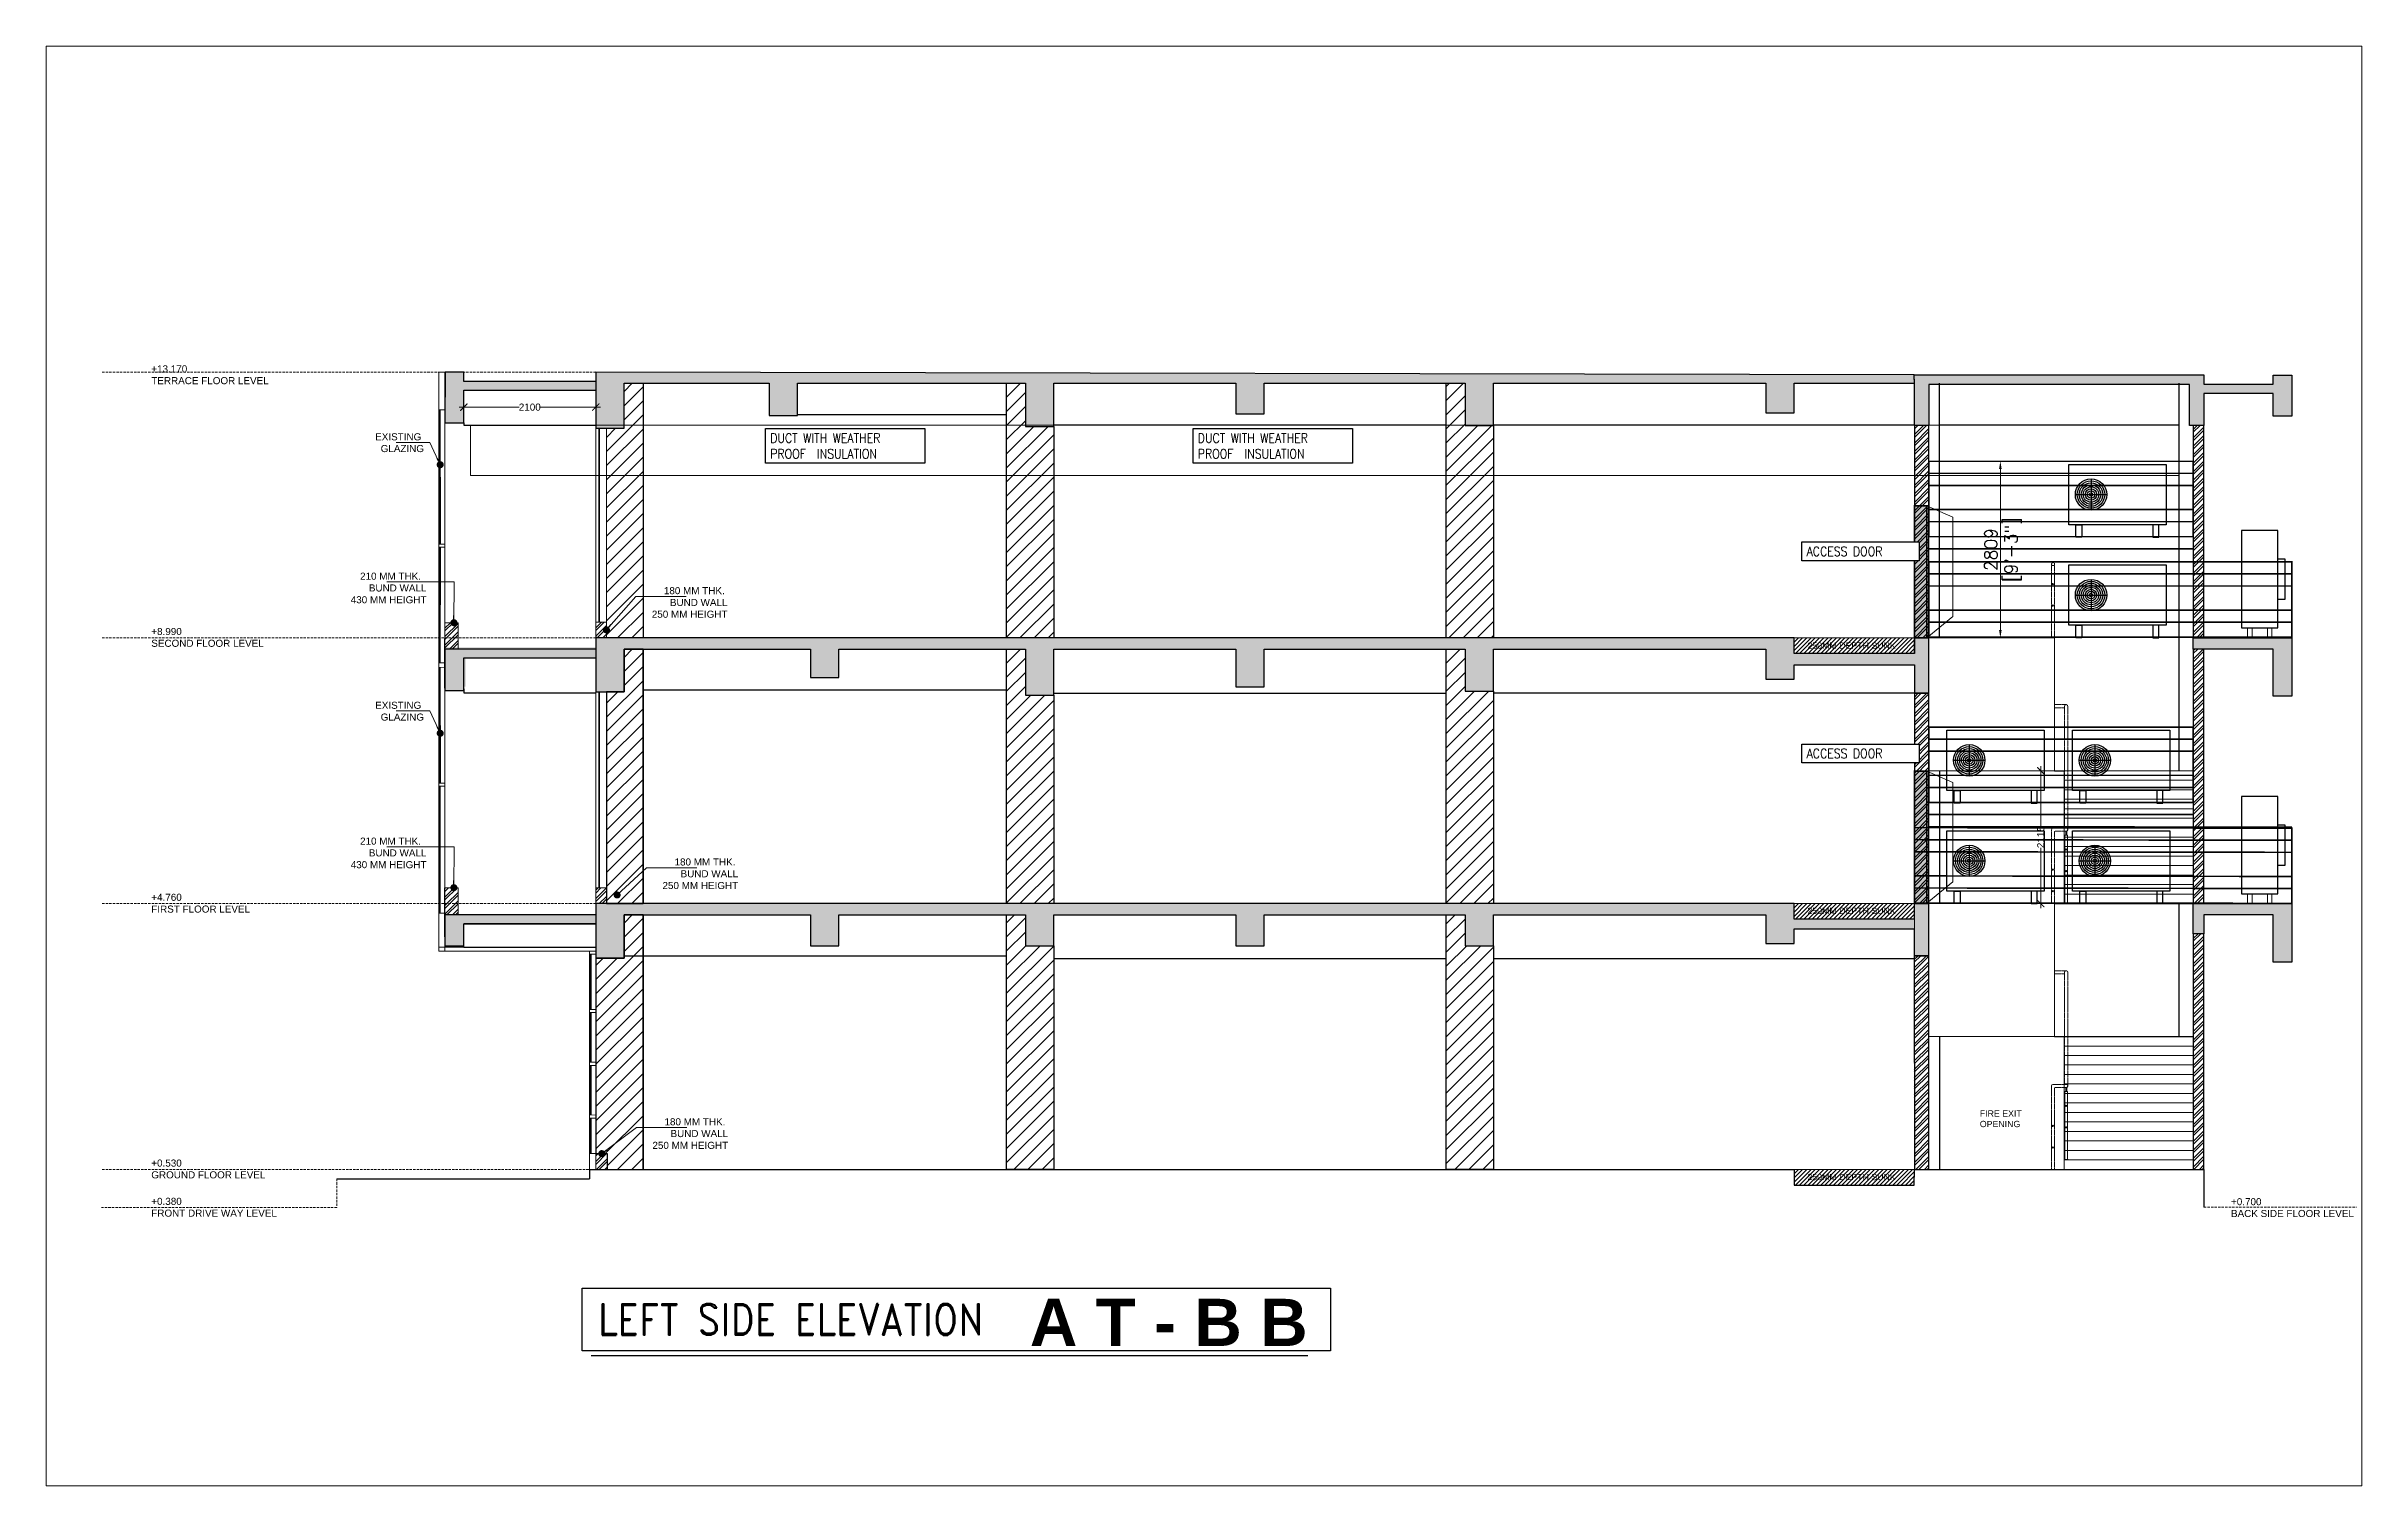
# Model space of a CAD drawing. Header units: millimetres. Extents: x -330573 to 5697, y 22061 to 198972.
# Drawn here: x -235909 to -199051, y 87434 to 110342 of the extents above; entities that cross this region are included whole.
import ezdxf

# ---------------------------------------------------------------- set-up
doc = ezdxf.new("R2010")
doc.units = ezdxf.units.MM
for name, pattern in [('BORDERX2', [3.5, 1, -0.5, 1, -0.5, 0, -0.5]), ('DASHED', [0.75, 0.5, -0.25]), ('HIDDEN', [0.375, 0.25, -0.125])]:
    doc.linetypes.add(name, pattern=pattern)
for name, color, linetype, lineweight in [('BEAM', 54, 'Continuous', 18), ('I-FLOR-TXT', 2, 'Continuous', 5), ('I-RAIL', 69, 'Continuous', 5), ('I-TXT', 2, 'Continuous', 5), ('S-ELEVATION LINE', 253, 'Continuous', 15), ('S-GRID', 8, 'BORDERX2', 0), ('S-Hatch', 8, 'Continuous', 5), ('S-TEXT', 2, 'Continuous', 25), ('VL-AC-EQUIPMENT', 5, 'Continuous', 25), ('VL-AC-RAT', 1, 'Continuous', 5), ('VL-AC-SA', 6, 'Continuous', 5), ('VL-AC-SA_TEXT_50', 7, 'Continuous', 25)]:
    doc.layers.add(name, color=color, linetype=linetype, lineweight=lineweight)
for name, color, linetype in [('DIM', 6, 'Continuous'), ('HAC', 1, 'Continuous'), ('HVAC SAD', 6, 'Continuous')]:
    doc.layers.add(name, color=color, linetype=linetype)
doc.layers.add('S-COL.', color=7, linetype='Continuous', true_color=0x0000fa)
doc.layers.add('S-SLAB', color=7, linetype='Continuous', true_color=0x8b9895)
for name, color, linetype, lineweight, true_color in [('S-EXISTING GLAZING', 7, 'Continuous', 13, 0x0bf4d8), ('S-EXISTING MS STAIRCASE', 7, 'Continuous', 15, 0xec3a09), ('S-Wall', 7, 'Continuous', 25, 0xf0f000)]:
    doc.layers.add(name, color=color, linetype=linetype, lineweight=lineweight, true_color=true_color)
doc.styles.add('50', font='arial.ttf', dxfattribs={"height": 75})
doc.styles.add('75', font='arial.ttf', dxfattribs={"height": 112.5})
doc.styles.add('ROMANS', font='romans.shx', dxfattribs={"height": 200})
doc.styles.get("Standard").update_dxf_attribs({"font": 'arial.ttf'})
doc.styles.add('VOLTAS - ROMAND', font='romand.shx', dxfattribs={"width": 0.85})
doc.dimstyles.new('Dim75', dxfattribs={"dimscale": 0, "dimtxt": 112.5, "dimasz": 112.5, "dimexe": 50, "dimexo": 50, "dimgap": 0.09, "dimtad": 0, "dimdec": 0, "dimrnd": 5, "dimzin": 0, "dimdsep": 46, "dimtxsty": '75', "dimblk": 'ARCHTICK', "dimcen": 0.09, "dimdle": 75, "dimclrd": 8, "dimclre": 8, "dimclrt": 2, "dimadec": 0, "dimazin": 0, "dimtfac": 1, "dimtdec": 0, "dimtofl": 0, "dimtmove": 0, "dimatfit": 3, "dimldrblk": 'DOT', "dimfxl": 1, "dimtolj": 1, "dimtzin": 0, "dimlwd": -1, "dimlwe": -1, "dimarcsym": 0})
doc.dimstyles.new('VL_DIM', dxfattribs={"dimscale": 1.25, "dimtxt": 200, "dimasz": 125, "dimexe": 50, "dimexo": 50, "dimgap": 50, "dimtad": 1, "dimdec": 0, "dimrnd": 1, "dimzin": 9, "dimdsep": 46, "dimtxsty": 'ROMANS', "dimcen": 0.09, "dimdle": 35, "dimclrd": 7, "dimclre": 7, "dimclrt": 7, "dimadec": 0, "dimazin": 0, "dimtfac": 1, "dimtdec": 0, "dimtmove": 2, "dimatfit": 3, "dimfxl": 1, "dimtolj": 1, "dimtzin": 0, "dimlwd": 15, "dimlwe": 15, "dimarcsym": 1})
pattern_1 = [(45, (-95055.41489715269, 264579.9200817631), (-67.35192090801866, 67.35192090801866), []), (45, (-95010.51359715266, 264579.9200817631), (-67.35192090801866, 67.35192090801866), [])]
pattern_2 = [(45, (-35235.41403601906, 348849.9197030347), (-67.35192090801866, 67.35192090801866), []), (45, (-35190.5127360191, 348849.9197030347), (-67.35192090801866, 67.35192090801866), [])]

msp = doc.modelspace()

# ---------------------------------------------------------------- blocks, each defined once
blk = doc.blocks.new('_ArchTick')
at = {"color": 0, "linetype": 'ByBlock', "const_width": 0.15}
blk.add_lwpolyline([(-0.5, -0.5), (0.5, 0.5)], dxfattribs=at)
blk = doc.blocks.new('*D319')
at = {"layer": 'Defpoints', "color": 0, "transparency": 16777216}
for p in [(13889.04058962869, 6343.919548352689), (13514.58596398257, 4229.919548349428), (13889.0405897674, 4229.919548349428)]:
    blk.add_point(p, dxfattribs=at)
at = {"layer": 'I-FLOR-TXT', "color": 8, "transparency": 16777216}
for p, q in [((13614.58596398257, 6343.919548352689), (13464.58596398257, 6343.919548352689)), ((13514.58596398257, 6418.919548352689), (13514.58596398257, 5456.373463767156)), ((13514.58596398257, 4154.919548349428), (13514.58596398257, 5117.465632934959)), ((13614.58596398257, 4229.919548349428), (13464.58596398257, 4229.919548349428))]:
    blk.add_line(p, q, dxfattribs=at)
at = {"layer": 'I-FLOR-TXT', "color": 8, "transparency": 16777216, "xscale": 112.5, "yscale": 112.5, "zscale": 112.5}
for p, rotation in [((13514.58596398257, 6343.919548352689), 90), ((13514.58596398257, 4229.919548349428), 270)]:
    blk.add_blockref('_ArchTick', p, dxfattribs=dict(at, rotation=rotation))
at = {"layer": 'I-FLOR-TXT', "color": 2, "transparency": 16777216, "insert": (13514.58596398257, 5286.919548351053), "char_height": 112.5, "attachment_point": 5, "rotation": 90, "style": '75'}
blk.add_mtext('\\A1;2115', dxfattribs=at)
blk = doc.blocks.new('_Dot')
at = {"color": 0, "linetype": 'ByBlock', "lineweight": -2}
blk.add_line((-0.5, 0), (-1, 0), dxfattribs=at)
at = {"color": 0, "linetype": 'ByBlock', "lineweight": 0, "const_width": 0.5}
blk.add_lwpolyline([(-0.25, 0, 1), (0.25, 0, 1)], format="xyb", close=True, dxfattribs=at)
blk = doc.blocks.new('*D68')
at = {"layer": 'BEAM', "color": 8, "transparency": 16777216}
for p, q in [((-316747.3221619001, 104599.1212203629), (-315791.1630423925, 104599.1212203629)), ((-316672.3221619001, 104599.1212203629), (-316672.3221619001, 104549.1212203629)), ((-314497.3239228849, 104599.1212203629), (-315453.4830423925, 104599.1212203629)), ((-314572.3239228849, 104599.1212203629), (-314572.3239228849, 104549.1212203629))]:
    blk.add_line(p, q, dxfattribs=at)
at = {"layer": 'Defpoints', "color": 0, "transparency": 16777216}
for p in [(-316672.3221619001, 104607.8629022332), (-314572.3239228849, 104607.8629021025), (-314572.3239228849, 104599.1212203629)]:
    blk.add_point(p, dxfattribs=at)
at = {"layer": 'BEAM', "color": 8, "transparency": 16777216, "xscale": 112.5, "yscale": 112.5, "zscale": 112.5, "rotation": 180}
blk.add_blockref('_ArchTick', (-316672.3221619001, 104599.1212203629), dxfattribs=at)
at = {"layer": 'BEAM', "color": 8, "transparency": 16777216, "xscale": 112.5, "yscale": 112.5, "zscale": 112.5}
blk.add_blockref('_ArchTick', (-314572.3239228849, 104599.1212203629), dxfattribs=at)
at = {"layer": 'BEAM', "color": 2, "transparency": 16777216, "insert": (-315622.3230423925, 104599.1212203629), "char_height": 112.5, "attachment_point": 5, "style": '75'}
blk.add_mtext('\\A1;2100', dxfattribs=at)
blk = doc.blocks.new('RGEG')
at = {"layer": 'VL-AC-EQUIPMENT'}
for p, q in [((-1444.944400650507, 479.9999999993306), (-945.3029279439943, 479.9999999993306)), ((-1195.123664297251, 729.8207363525871), (-1195.123664297251, 230.1792636460741))]:
    blk.add_line(p, q, dxfattribs=at)
for points in [[(-1550, 960), (0, 960), (0, 0), (-1550, 0)], [(-1435.340256541967, 0), (-1339.203488599975, 0), (-1339.203488599975, -200), (-1435.340256541967, -200)], [(-114.6597434580326, 0), (-210.7965114000253, 0), (-210.7965114000253, -200), (-114.6597434580326, -200)]]:
    blk.add_lwpolyline(points, close=True, dxfattribs=at)
for radius in [249.8207363532565, 218.1328551920305, 186.4449740308046, 154.7570928695786, 123.0692117083527, 91.38133054712671, 59.69344938590075, 28.00556822467479]:
    blk.add_circle((-1195.123664297251, 479.9999999993306), radius, dxfattribs=at)
blk = doc.blocks.new('A$C31EE6DEE')
at = {"layer": 'VL-AC-EQUIPMENT'}
for points in [[(-575, 0), (-575, 1550), (0, 1550), (0, 0)], [(-575, 1098.596248222864), (-687.1829954220448, 1098.596248222864), (-687.1829954220448, 451.4037517771358), (-575, 451.4037517771358)]]:
    blk.add_lwpolyline(points, close=True, dxfattribs=at)
blk = doc.blocks.new('*D1246')
at = {"layer": 'Defpoints', "color": 0, "transparency": 16777216}
for p in [(-204862.9380791407, 103737.4157195108), (-204862.9380790764, 100928.1509835599), (-204802.7662251389, 100928.1509835599)]:
    blk.add_point(p, dxfattribs=at)
at = {"layer": 'VL-AC-SA', "color": 7, "lineweight": 15, "transparency": 16777216}
for p, q in [((-204812.9380791407, 103737.4157195108), (-204752.7662251389, 103737.4157195108)), ((-204802.7662251389, 103612.4157195108), (-204802.7662251389, 101053.1509835599)), ((-204812.9380790764, 100928.1509835599), (-204752.7662251389, 100928.1509835599))]:
    blk.add_line(p, q, dxfattribs=at)
at = {"layer": 'VL-AC-SA', "color": 7, "transparency": 16777216}
for points in [[(-204823.5995584723, 103612.4157195108), (-204781.9328918056, 103612.4157195108), (-204802.7662251389, 103737.4157195108)], [(-204823.5995584723, 101053.1509835599), (-204781.9328918056, 101053.1509835599), (-204802.7662251389, 100928.1509835599)]]:
    blk.add_solid(points, dxfattribs=at)
at = {"layer": 'VL-AC-SA', "color": 7, "transparency": 16777216, "char_height": 200, "attachment_point": 5, "rotation": 90, "style": 'ROMANS'}
for s, insert in [('\\A1;2809', (-204952.7662251388, 102332.7833515354)), ('\\A1;[9\'-3"]', (-204600.3852727579, 102332.7833515354))]:
    blk.add_mtext(s, dxfattribs=dict(at, insert=insert))
blk = doc.blocks.new('A$C11EF4051')
at = {"layer": 'VL-AC-RAT'}
h = blk.add_hatch(color=256, dxfattribs=at)
h.dxf.hatch_style = 1
h.paths.add_polyline_path([(0, 0), (0, 2100), (200, 2100), (200, 0)])
for p, q in [((200, 2100), (614.2254190851818, 1917.930394845724)), ((614.2254190851818, 1917.930394845724), (614.2254190851818, 336.8901801944594)), ((614.2254190851818, 336.8901801944594), (200, 0))]:
    blk.add_line(p, q, dxfattribs=at)
at = {"layer": 'VL-AC-RAT', "const_width": 25}
blk.add_lwpolyline([(0, 0), (0, 2100), (200, 2100), (200, 0)], close=True, dxfattribs=at)
blk = doc.blocks.new('SECTION')
at = {"layer": 'S-ELEVATION LINE', "ltscale": 90}
h = blk.add_hatch(dxfattribs=at)
h.set_pattern_fill('ANSI31', color=8, scale=50)
h.set_pattern_definition([(45, (-119240.4388690249, 234768.6862844597), (-112.2532015133644, 112.2532015133644), [])])
h.paths.add_polyline_path([(-8735.007779431588, 12509.91999035995), (-9037.624231347814, 12509.9199903557), (-9037.624231347814, 11794.92008171804), (-9317.626076932647, 11794.92008172258), (-9317.626032872184, 8459.919990433875), (-8735.007779432286, 8459.919990437193)])
h = blk.add_hatch(dxfattribs=at)
h.set_pattern_fill('ANSI31', color=8, scale=50)
h.set_pattern_definition([(45, (36560.00494933315, 320179.9197029957), (-112.2532015133644, 112.2532015133644), [])])
h.paths.add_polyline_path([(-2947.626077599707, 12509.91999098685), (-2647.626153352729, 12509.91999092829), (-2647.626153387828, 11824.91999033044), (-2197.626153555932, 11824.91999033044), (-2197.62615352124, 8459.91999103906), (-2947.62607759994, 8459.91999103906)])
h = blk.add_hatch(dxfattribs=at)
h.set_pattern_fill('ANSI31', color=8, scale=50)
h.set_pattern_definition([(45, (-35235.41403601906, 348869.9197030347), (-112.2532015133644, 112.2532015133644), [])])
h.paths.add_polyline_path([(4052.373922415776, 12509.91999095757), (4352.373846413044, 12509.91999095757), (4352.373846413044, 11836.91970303471), (4802.373846587201, 11836.91970303471), (4802.373846124858, 8459.91999103906), (4052.373922415776, 8459.91999103906)])
h = blk.add_hatch(dxfattribs=at)
h.set_pattern_fill('ANSI31', color=8, scale=50)
h.set_pattern_definition([(45, (-119240.4407139613, 230538.6862845047), (-112.2532015133644, 112.2532015133644), [])])
h.paths.add_polyline_path([(-8735.009624367754, 8279.919990405004), (-9037.626076284098, 8279.919990400755), (-9037.626076284098, 7599.920081776596), (-9317.62607611483, 7599.920081765013), (-9317.626032796514, 4229.919990484545), (-8735.009624368511, 4229.919990482245)])
h = blk.add_hatch(dxfattribs=at)
h.set_pattern_fill('ANSI31', color=8, scale=50)
h.set_pattern_definition([(45, (36560.00494933315, 315949.9196989748), (-112.2532015133644, 112.2532015133644), [])])
h.paths.add_polyline_path([(-2947.626077608264, 8279.919990426599), (-2647.62607630837, 8279.919990431663), (-2647.62607630837, 7544.920005455322), (-2197.626076306042, 7544.920158071414), (-2197.62615352124, 4229.919987018307), (-2947.62607759994, 4229.919987018307)])
h = blk.add_hatch(dxfattribs=at)
h.set_pattern_fill('ANSI31', color=8, scale=50)
h.set_pattern_definition([(45, (43560.00494897913, 315949.9196979118), (-112.2532015133644, 112.2532015133644), [])])
h.paths.add_polyline_path([(4052.373922415485, 8279.919990418683), (4352.37392369163, 8279.919990421724), (4352.37392369163, 7609.919988825422), (4542.338497914199, 7609.919988825422), (4802.373923566891, 7609.919988825422), (4802.373846124858, 4229.919985955319), (4052.373922045983, 4229.919985955319)])
h = blk.add_hatch(dxfattribs=at)
h.set_pattern_fill('ANSI31', color=8, scale=50)
h.set_pattern_definition([(45, (-119240.4407139228, 226308.6862808519), (-112.2532015133644, 112.2532015133644), [])])
h.paths.add_polyline_path([(-8735.009624329396, 4049.919986752124), (-9037.626076245855, 4049.919986747875), (-9037.626076322456, 3359.91999097378), (-9487.624617804366, 3359.91999097378), (-9487.62433172221, 250.171435294149), (-9307.624330959166, 250.1714352941781), (-9307.631093381031, 0.04621850850526243), (-8735.009624330094, -0.0800131706346292)])
h = blk.add_hatch(dxfattribs=at)
h.set_pattern_fill('ANSI31', color=8, scale=50)
h.set_pattern_definition([(45, (37390.00510129047, 311749.919698786), (-112.2532015133644, 112.2532015133644), [])])
h.paths.add_polyline_path([(-2947.626076891553, 4049.919987273519), (-2647.62607630837, 4049.919986848574), (-2647.62607630511, 3559.919991101735), (-2197.626077599823, 3559.919991103117), (-2197.626077597612, -0.0800088957475964), (-2947.626077599358, -0.0800088957475964)])
h = blk.add_hatch(dxfattribs=at)
h.set_pattern_fill('ANSI31', color=8, scale=50)
h.set_pattern_definition([(45, (-35235.41403601906, 348849.9197030347), (-112.2532015133644, 112.2532015133644), [])])
h.paths.add_polyline_path([(4052.373920543818, 4049.919991269417), (4352.37392369163, 4049.919991264323), (4352.37392369163, 3559.919989622518), (4802.373920785147, 3559.9199901635), (4802.373922186147, -0.0800131706346292), (4052.373922413099, -0.0800131706346292)])
at = {"layer": 'S-Hatch'}
h = blk.add_hatch(dxfattribs=at)
h.set_pattern_fill('ANSI32', color=8, scale=10)
h.set_pattern_definition(pattern_1)
h.paths.add_polyline_path([(11732.37417330412, 7579.919990400755), (11502.37425627006, 7579.919990400755), (11502.37392231938, 4229.91998322829), (11732.37341914442, 4229.91998322829)])
h.paths.add_polyline_path([(11732.37342344056, 11839.919888554), (11502.37576865399, 11839.91999051979), (11502.37341979705, 8459.919986968598), (11732.37341980025, 8459.919986924011)])
h.paths.add_polyline_path([(11731.26975740975, 3399.919996033277), (11502.18773144239, 3399.920046168205), (11502.37342152366, -0.08000862019252963), (11732.37342206197, -0.08000862019252963)])
h = blk.add_hatch(dxfattribs=at)
h.set_pattern_fill('ANSI32', color=8, scale=10)
h.set_pattern_definition([(45, (-35235.41403601906, 348869.9197030347), (-67.35192090801866, 67.35192090801866), []), (45, (-35190.5127360191, 348869.9197030347), (-67.35192090801866, 67.35192090801866), [])])
h.paths.add_polyline_path([(16112.37576871034, 11839.91999051985), (15942.38688664412, 11839.91999051909), (15942.37392368936, 8459.91998790155), (16112.37392369256, 8459.91998790155)])
h = blk.add_hatch(dxfattribs=at)
h.set_pattern_fill('ANSI32', color=8, scale=10)
h.set_pattern_definition(pattern_1)
h.paths.add_polyline_path([(-9317.624242723978, 4479.919987392117), (-9487.624243486964, 4479.919987392117), (-9487.624243486964, 4229.919990961178), (-9317.624242723978, 4229.919987415051)])
h.paths.add_polyline_path([(-11677.90317774616, 4229.919990961178), (-11887.62556501816, 4229.919990961178), (-11887.62556501816, 4049.640445397206), (-11677.90317774616, 4049.664873319998)])
h.paths.add_polyline_path([(-9487.624330085178, 8459.919991002622), (-9317.624329322192, 8459.919991002622), (-9317.624329322192, 8709.919990983195), (-9487.624330085178, 8709.919990983195)])
h = blk.add_hatch(dxfattribs=at)
h.set_pattern_fill('ANSI32', color=8, scale=10)
h.set_pattern_definition([(45, (-95055.41489715269, 264549.9200817631), (-67.35192090801866, 67.35192090801866), []), (45, (-95010.51359715266, 264549.9200817631), (-67.35192090801866, 67.35192090801866), [])])
h.paths.add_polyline_path([(-11677.90420135699, 8699.664744864072), (-11887.62556501816, 8699.664744864072), (-11887.62556501816, 8279.64098256579), (-11677.90420135699, 8279.64098256579)])
h = blk.add_hatch(dxfattribs=at)
h.set_pattern_fill('ANSI31', color=8, scale=15)
h.set_pattern_definition([(45, (-476099.3156049711, 117745.4147038337), (-33.67596045400932, 33.67596045400933), [])])
h.paths.add_polyline_path([(9587.374256270123, 8459.920036943673), (11502.18773144553, 8459.920036943673), (11502.18773144553, 8209.919766255218), (9587.374256270123, 8209.919766255218)])
h = blk.add_hatch(dxfattribs=at)
h.set_pattern_fill('ANSI32', color=8, scale=10)
h.set_pattern_definition(pattern_2)
h.paths.add_polyline_path([(16112.3739230365, 8279.919983364613), (15942.3739230333, 8279.919983364613), (15942.3739230333, 4229.919987865345), (16112.3739230365, 4229.919987865345)])
h = blk.add_hatch(dxfattribs=at)
h.set_pattern_fill('ANSI32', color=8, scale=10)
h.set_pattern_definition(pattern_1)
h.paths.add_polyline_path([(-11677.90317774616, 4479.664873195667), (-11887.62556501816, 4479.664873195667), (-11887.62556501816, 4229.919990961178), (-11677.90317774616, 4229.919990961178)])
h = blk.add_hatch(dxfattribs=at)
h.set_pattern_fill('ANSI31', color=8, scale=15)
h.set_pattern_definition([(45, (-476099.3156049711, 113515.4142745831), (-33.67596045400932, 33.67596045400933), [])])
h.paths.add_polyline_path([(9587.374256270123, 4229.919607693155), (11502.18773144553, 4229.919607693155), (11502.18773144553, 3979.919769643835), (9587.374256270123, 3979.919769643835)])
h = blk.add_hatch(dxfattribs=at)
h.set_pattern_fill('ANSI32', color=8, scale=10)
h.set_pattern_definition(pattern_2)
h.paths.add_polyline_path([(16112.37392239436, 3749.919991264323), (15942.37392239086, 3749.919995799166), (15942.37392239086, -0.08000853101839311), (16112.37392239436, -0.08000853101839311)])
h = blk.add_hatch(dxfattribs=at)
h.set_pattern_fill('ANSI32', color=8, scale=10)
h.set_pattern_definition([(45, (-117917.7638122641, 255448.6862851007), (-67.35192090801866, 67.35192090801866), []), (45, (-117872.8625122642, 255448.6862851007), (-67.35192090801866, 67.35192090801866), [])])
h.paths.add_polyline_path([(-9307.624330959166, 250.1714352941781), (-9487.62433172221, 250.1714352941781), (-9487.624331721978, -0.08000902837375179), (-9307.624330958817, -0.0800090252305381)])
h = blk.add_hatch(dxfattribs=at)
h.set_pattern_fill('ANSI31', color=8, scale=15)
h.set_pattern_definition([(45, (-476099.3149818116, 109285.4470592696), (-33.67596045400932, 33.67596045400933), [])])
h.paths.add_polyline_path([(9587.374879429815, -0.04760762033401988), (11502.18835460505, -0.04760762033401988), (11502.18835460505, -250.0476575522916), (9587.374879429815, -250.0476575522916)])
at = {"layer": 'S-SLAB', "ltscale": 90}
h = blk.add_hatch(color=8, dxfattribs=at)
h.dxf.hatch_style = 1
h.paths.add_polyline_path([(-11887.24167372327, 12689.66311841938), (-11887.87846717174, 11879.41445757114), (-11587.62606426334, 11879.58492118053), (-11587.62606426334, 12399.67888273703), (-9487.62782522227, 12399.91999073609), (-9487.627825214004, 12539.9199907539), (-11587.62606426334, 12539.78021808167), (-11587.62606426334, 12689.91998641368)])
h = blk.add_hatch(color=8, dxfattribs=at)
h.dxf.hatch_style = 1
h.paths.add_polyline_path([(-9487.627825214004, 12689.91999099401), (-9487.627825269708, 11794.92008172531), (-9037.624231347814, 11794.92008171804), (-9037.624231347814, 12509.9199903557), (-6727.141542235797, 12509.91999051897), (-6727.141542235797, 11999.91998857245), (-6277.141542228987, 11999.91998857245), (-6277.141542240803, 12509.91999041909), (-2647.626153357211, 12509.9199903862), (-2647.622483628686, 11824.92008169284), (-2197.620561641234, 11824.92008169243), (-2197.624231369758, 12509.91999034243), (702.3757694644737, 12509.91999036344), (702.3757694674423, 12024.91999053603), (1152.375769474194, 12024.91999051863), (1152.375769459759, 12509.9199903454), (4352.375768627273, 12509.91999037664), (4352.375768627273, 11839.91998878031), (4802.373846369213, 11839.91998878031), (4802.373846369213, 12509.91999035518), (9136.875769001897, 12509.91999035529), (9136.875769001897, 12039.91999052008), (9587.875769001723, 12039.91999051979), (9587.875769001723, 12509.91999035529), (11502.33141690103, 12509.91999027476), (11502.28706514812, 12644.50378594021)])
h = blk.add_hatch(color=8, dxfattribs=at)
h.dxf.hatch_style = 1
h.paths.add_polyline_path([(16112.28706520743, 12644.34044652132), (11502.28706514812, 12644.50378594021), (11502.37576865399, 12490.12444991429), (11502.37576865399, 11839.91999051979), (11732.37342344085, 11839.91999051979), (11732.37576865306, 12489.91999051793), (15882.37576871127, 12489.76779154115), (15882.37576871034, 11839.91999051979), (16112.37576871034, 11839.91999051985), (16112.37576870981, 12349.91999051979), (17212.70785946422, 12349.91999051979), (17212.54134918156, 11989.92008345746), (17512.62683033053, 11989.91999051979), (17512.62237825477, 12639.91999051979), (17212.62460432283, 12639.91999051979), (17212.62460432283, 12494.91999051979), (16112.37576870981, 12494.91999051979)])
at = {"layer": 'S-SLAB'}
h = blk.add_hatch(color=8, dxfattribs=at)
h.dxf.hatch_style = 1
h.paths.add_polyline_path([(-9487.626077443769, 3909.919991131028), (-9487.626077443769, 4049.919991148839), (-11677.90317774616, 4049.664873319998), (-11677.90317774616, 4049.640445397206), (-11887.62556501816, 4049.640445397206), (-11887.8791330817, 3558.741784816142), (-11587.62673038058, 3558.912248425535), (-11587.62606426334, 3909.678882928434)])
edge = h.paths.add_edge_path()
edge.add_line((-9487.626077130786, 8309.920528317423), (-11887.62556501816, 8309.64098256579))
edge.add_line((-11887.62556501816, 8309.64098256579), (-11887.87846696452, 7679.414994931169))
edge.add_line((-11887.87846696452, 7679.414994931169), (-11557.62556501816, 7679.585458540445))
edge.add_line((-11557.62556501816, 7679.585458540445), (-11557.62556501816, 8169.679420097003))
edge.add_line((-11557.62556501816, 8169.679420097003), (-9487.626077130786, 8169.920528299641))
at = {"layer": 'S-SLAB', "ltscale": 90}
h = blk.add_hatch(color=8, dxfattribs=at)
h.dxf.hatch_style = 1
h.paths.add_polyline_path([(-9487.626077452034, 8279.920528317423), (-11887.62556501816, 8279.64098256579), (-11887.66161986016, 8189.793123602722), (-11887.57498741971, 8189.792901919776), (-11887.57498741971, 8119.792901919776), (-11887.87846696452, 7619.414994931169), (-11587.62606426334, 7619.585458540445), (-11587.62606426334, 8139.679420097003), (-9487.6260774603, 8139.920528299626)])
h = blk.add_hatch(color=8, dxfattribs=at)
h.dxf.hatch_style = 1
h.paths.add_polyline_path([(-5617.626075461041, 8279.919990368508), (-2647.62607630837, 8279.919990431255), (-2647.62607630837, 7544.92008176315), (-2197.626153533987, 7544.920081763586), (-2197.626153533987, 8279.919990388385), (702.3739245280158, 8279.919990408554), (702.3739245380275, 7679.920081780612), (1152.37392454478, 7679.92008176315), (1152.373924523359, 8279.919990390394), (4352.37392369163, 8279.919990421724), (4352.37392369163, 7609.919988825422), (4802.373914802272, 7609.919984018285), (4802.373914802272, 8279.919985593151), (9136.873924065556, 8279.919990400289), (9136.873924065556, 7799.923486378131), (9587.873924065556, 7799.923486377898), (9587.873924065556, 8029.919769643719), (11502.37350461091, 8029.919769643835), (11502.37400594651, 7579.919990400755), (11732.37442362763, 7579.919990400755), (11732.37392298057, 8459.919986924011), (11502.37341979705, 8459.919548362595), (11502.03090946446, 8209.919766255218), (9587.531078251253, 8209.919766255218), (9587.873924065556, 8459.919988981535), (-9487.626077649475, 8459.91999103906), (-9487.626077702735, 7599.920081770368), (-9037.62607628305, 7599.92008176315), (-9037.626076284098, 8279.919990400755), (-6067.626075456268, 8279.919990468392), (-6067.626075456268, 7829.92008176315), (-5617.626075449458, 7829.92008176315)])
h = blk.add_hatch(color=8, dxfattribs=at)
h.dxf.hatch_style = 1
h.paths.add_polyline_path([(17512.62460522103, 8459.704199403), (17442.37123579648, 8459.713822865597), (15942.37392442883, 8459.919987901434), (15942.37392442848, 8280.040541095048), (17212.70620368083, 8279.752136104245), (17212.54300496483, 7529.920083338482), (17512.71430845145, 7529.910366938173)])
h = blk.add_hatch(color=8, dxfattribs=at)
h.dxf.hatch_style = 1
h.paths.add_polyline_path([(-9487.626077443536, 4229.919990961178), (-9487.626077445108, 3359.91999097378), (-9037.626076322456, 3359.91999097378), (-9037.626076245855, 4049.919986747875), (-6067.626075455919, 4049.919986796536), (-6067.626075458422, 3559.919988913171), (-5617.626075457607, 3559.919993165124), (-5617.626075455104, 4049.919991055591), (-2647.626076318847, 4049.919986848574), (-2647.626076805638, 3559.919991102011), (-2197.626077099354, 3559.919991102826), (-2197.626076274842, 4049.919986908062), (702.3739245333709, 4049.919986936235), (702.3739245307515, 3559.919991164439), (1152.373924531974, 3559.919991164439), (1152.373924534128, 4049.919991203089), (4352.373923694075, 4049.919991264323), (4352.37392368936, 3559.919989622518), (4802.373923564504, 3559.91999283593), (4802.373923569161, 4049.919991269096), (9136.873924066487, 4049.919991342089), (9136.873924064683, 3594.919991299335), (9587.873924064683, 3594.919991299335), (9587.873924066545, 3829.919769611239), (11502.18773144553, 3829.919769676431), (11502.18773212848, 3399.90748478059), (11731.26975740975, 3399.919996033277), (11732.37341914442, 3949.920198630483), (11732.37341914442, 4229.919548326492), (11502.18773144553, 4229.919548326492), (11502.18773144553, 3979.919769643835), (9587.374256270123, 3979.919769643835), (9587.374256270123, 4229.919769643835)])
h = blk.add_hatch(color=8, dxfattribs=at)
h.dxf.hatch_style = 1
h.paths.add_polyline_path([(17512.62460382545, 4229.704199366941), (17442.37123440101, 4229.713822829523), (15942.37392229377, 4229.919987865433), (15942.37392239086, 3749.919995799166), (16112.37392239436, 3749.919995799166), (16112.37392239436, 4049.919986968249), (17212.70620368095, 4049.752136068157), (17212.54300496483, 3299.96977736961), (17512.71430705552, 3299.910367801756)])
at = {"layer": 'BEAM', "color": 8}
blk.add_line((-11587.62673038058, 3558.904505884362), (-11587.62677051587, 3534.817946232244), dxfattribs=at)
at = {"layer": 'DIM', "color": 8, "linetype": 'ByBlock', "ltscale": 2}
for p, q in [((-11887.87949070218, 7659.413295661187), (-11887.87795052375, 8449.413295743492)), ((-11887.87949070218, 7659.413295661187), (-11887.87795052375, 8449.413295743492)), ((-11887.87850497116, 3699.664873247355), (-11887.87696479686, 4479.664873249916))]:
    blk.add_line(p, q, dxfattribs=at)
at = {"layer": 'HAC', "color": 8}
for p, q in [((-9487.626077130786, 4049.919991148839), (-11677.90246678988, 4049.664873402886, 2.576136e-09)), ((-9487.626077130786, 3909.919991131028), (-11587.62606426334, 3909.663397846074, 2.43467e-09)), ((-11587.62668886728, 3534.817946232099), (-9487.626077781024, 3534.81444700688))]:
    blk.add_line(p, q, dxfattribs=at)
for points in [[(11502.28706514812, 12644.50378594021), (16112.28706520743, 12644.34044652132), (16112.37576870981, 12494.91999051979), (17212.62460432283, 12494.91999051979), (17212.62460432283, 12639.91999051979), (17512.62460429262, 12639.91999051979), (17512.62905636843, 11989.91999051979), (17212.45809404028, 11989.92008345746), (17212.62460432283, 12349.91999051979), (16112.37576870981, 12349.91999051979), (16112.37576871034, 11839.91999051985), (15882.37576871034, 11839.91999051979), (15882.37576871127, 12489.76779154115), (11732.37576865306, 12489.91999051793), (11732.37342344085, 11839.91999051979), (11502.37576865399, 11839.91999051979), (11502.37576865399, 12490.12444991429)], [(15942.37392442883, 8459.919987901434), (17512.62460429262, 8459.713822865597), (17512.7143075231, 7529.919990400755), (17212.54300496483, 7529.920083338482), (17212.70620368083, 8279.752136104245), (15942.37392442848, 8280.040541095048)], [(15942.3739230333, 4229.919987865345), (17512.62460289703, 4229.713822829523), (17512.71430612728, 3299.919991264323), (17212.54300496483, 3299.96977736961), (17212.70620368095, 4049.752136068157), (16112.37392239436, 4049.919986968249), (16112.37392239436, 3749.919995799166), (15942.37392239086, 3749.919995799166), (15942.3739230333, 4050.040541058959)]]:
    blk.add_lwpolyline(points, close=True, dxfattribs=at)
at = {"layer": 'HAC', "color": 8, "elevation": 2.6645176e-09}
blk.add_lwpolyline([(-9487.626077130786, 8279.920528317423), (-11887.62556501816, 8279.64098256579), (-11887.87846696452, 7619.414994931169), (-11587.62606426334, 7619.585458540445), (-11587.62606426334, 8139.679420097003), (-9487.626077130786, 8139.920528299626)], dxfattribs=at)
at = {"layer": 'HAC', "color": 8}
blk.add_lwpolyline([(-9487.626077130786, 4049.919991148839), (-11887.62556501816, 4049.640445397206), (-11887.8791330817, 3558.749527357315), (-11587.62673038058, 3558.904505884362), (-11587.62606426334, 3909.663397846074), (-9487.626077130786, 3909.919991131028)], dxfattribs=at)
at = {"layer": 'I-FLOR-TXT', "color": 8}
for points, elevation in [([(-11677.90420135699, 8699.664744864072), (-11887.62556501816, 8699.664744864072), (-11887.62556501816, 8279.64098256579), (-11677.90420135699, 8279.64098256579)], 2.6645176e-09), ([(-11677.90317774616, 4479.664873195667), (-11887.62556501816, 4479.664873195667), (-11887.62556501816, 4049.640445397206), (-11677.90317774616, 4049.640445397206)], 2.576136e-09)]:
    blk.add_lwpolyline(points, close=True, dxfattribs=dict(at, elevation=elevation))
for points in [[(-9317.624329322192, 8709.919990983195), (-9487.624330085178, 8709.919990983195), (-9487.624330085178, 8459.919991002622), (-9317.624329322192, 8459.919991002622)], [(-9317.624242723978, 4479.919987392117), (-9487.624243486964, 4479.919987392117), (-9487.624243486964, 4229.919987411558), (-9317.624242723978, 4229.919987411558)], [(-9307.624330959166, 250.1714352941781), (-9487.62433172221, 250.1714352941781), (-9487.624331721978, -0.08000905546941794), (-9307.624330958817, -0.08000905546941794)]]:
    blk.add_lwpolyline(points, close=True, dxfattribs=at)
at = {"layer": 'I-RAIL', "color": 8, "linetype": 'HIDDEN', "ltscale": 0.1}
for p, q in [((13685.70746809267, 8459.919983305357), (13685.70746810478, 9633.115121648734)), ((13735.70725222625, 8459.919983306521), (13735.70746810478, 9633.115121648734)), ((13919.04058976739, 7396.11458823827, -5.7612226e-09), (13735.70725508098, 7396.114588238153)), ((13894.04058976757, 7346.11458823827, -4.9756014e-09), (13735.70725508098, 7346.114588238153)), ((13894.04058976757, 5429.919548390288), (13894.04058976757, 7371.11458823827)), ((13944.04037390155, 5404.919548390288), (13944.04058976739, 7371.11458823827)), ((13685.70747094369, 4229.919548348276), (13685.70747096115, 5404.919548390521)), ((13919.04058976739, 5429.919548390288), (13710.70747096103, 5429.919548390288)), ((13735.70725507772, 4229.919548349426), (13735.70746681624, 5356.07106859723)), ((13919.04037390155, 5379.919548390288), (13737.16951710935, 5381.071068354853, -24.95721156269656)), ((13919.04058976739, 3162.115031274705, -5.7612226e-09), (13735.70725508098, 3162.115031274589)), ((13894.04058976757, 3112.115031274705, -4.9756014e-09), (13735.70725508098, 3112.115031274589)), ((13894.04058976757, 1350.919991426723), (13894.04058976757, 3137.115031274705)), ((13944.04037390155, 1325.919991426723), (13944.04058976739, 3137.115031274705)), ((13685.70747094718, -0.08000857653678395), (13685.70747096115, 1325.919991426956)), ((13919.04058976739, 1350.919991426723), (13710.70747096103, 1350.919991426723)), ((13735.70725508116, -0.08000857653678395), (13735.70746681624, 1277.071511633665)), ((13919.04037390155, 1300.919991426723), (13737.16951710935, 1302.071511391288, -24.95721156269656))]:
    blk.add_line(p, q, dxfattribs=at)
at = {"layer": 'I-RAIL', "color": 8, "ltscale": 0.1}
for points in [[(13899.04058976739, 4234.919548390288), (13939.04058976739, 4234.919548390288), (13939.04058976739, 5318.80763851243), (13899.04058976739, 5318.80763851243)], [(13899.04058976739, 155.9199914267228), (13939.04058976739, 155.9199914267228), (13939.04058976739, 1239.808081548865), (13899.04058976739, 1239.808081548865)]]:
    blk.add_lwpolyline(points, close=True, dxfattribs=at)
at = {"layer": 'I-RAIL', "color": 8, "ltscale": 0.1, "elevation": -3001.038296363689}
for points in [[(13911.54058976739, 5381.071068354853), (13911.54058976739, 5318.80763851243), (13931.54058976739, 5318.80763851243), (13931.54058976739, 5379.919548390288)], [(13911.54058976739, 1302.071511391288), (13911.54058976739, 1239.808081548865), (13931.54058976739, 1239.808081548865), (13931.54058976739, 1300.919991426723)]]:
    blk.add_lwpolyline(points, dxfattribs=at)
at = {"layer": 'I-RAIL', "color": 8}
for points in [[(13949.04058976739, 4229.919548390288), (13889.04058976739, 4229.919548390288), (13889.04058976739, 4234.919548390288), (13949.04058976739, 4234.919548390288)], [(13949.04058976739, 150.9199914267228), (13889.04058976739, 150.9199914267228), (13889.04058976739, 155.9199914267228), (13949.04058976739, 155.9199914267228)]]:
    blk.add_lwpolyline(points, close=True, dxfattribs=at)
at = {"layer": 'I-RAIL', "color": 8, "linetype": 'HIDDEN'}
for centre, start, end in [((13710.70746810478, 9633.115121648734, -5.7612226e-09), 0, 180), ((13710.70746810478, 9633.115121648734, -5.7612226e-09), 0, 180), ((13710.70746810478, 9633.115121648734, -5.7612226e-09), 180, 0), ((13919.04058976739, 7371.11458823827, -5.7612226e-09), 0, 180), ((13919.04058976739, 3137.115031274705, -5.7612226e-09), 0, 180)]:
    blk.add_arc(centre, 25, start, end, dxfattribs=at)
at = {"layer": 'I-RAIL', "color": 8}
for centre, radius, start, end in [((13706.18277597061, 9314.919983306521), 10.01129962640744, 92.72248376760652, 267.2775162323935), ((13705.2317339963, 9314.919983306521), 10.01129962640744, 272.7224837676065, 87.27751623239348), ((13706.18277597061, 8972.517455299938), 10.01129962640744, 92.72248376760652, 267.2775162323935), ((13705.2317339963, 8972.517455299938), 10.01129962640744, 272.7224837676065, 87.27751623239348), ((13919.04037390155, 5404.919548390288), 25, 270, 90), ((13919.5161107551, 5089.919548390288), 10.01129962640744, 92.72248376760652, 267.2775162323935), ((13918.56506878044, 5089.919548390288), 10.01129962640744, 272.7224837676065, 87.27751623239348), ((13706.18280110229, 4769.919583758194), 10.01129962640744, 92.72248376760652, 267.2775162323935), ((13706.18280110229, 4427.517055751494), 10.01129962640744, 92.72248376760652, 267.2775162323935), ((13705.23175912781, 4769.919583758194), 10.01129962640744, 272.7224837676065, 87.27751623239348), ((13705.23175912781, 4427.517055751494), 10.01129962640744, 272.7224837676065, 87.27751623239348), ((13919.5161107551, 4747.517020383588), 10.01129962640744, 92.72248376760652, 267.2775162323935), ((13918.56506878044, 4747.517020383588), 10.01129962640744, 272.7224837676065, 87.27751623239348), ((13919.04037390155, 1325.919991426723), 25, 270, 90), ((13919.5161107551, 1010.919991426723), 10.01129962640744, 92.72248376760652, 267.2775162323935), ((13918.56506878044, 1010.919991426723), 10.01129962640744, 272.7224837676065, 87.27751623239348), ((13706.18280110229, 690.9200267946289), 10.01129962640744, 92.72248376760652, 267.2775162323935), ((13705.23175912781, 690.9200267946289), 10.01129962640744, 272.7224837676065, 87.27751623239348), ((13919.5161107551, 668.517463420023), 10.01129962640744, 92.72248376760652, 267.2775162323935), ((13918.56506878044, 668.517463420023), 10.01129962640744, 272.7224837676065, 87.27751623239348), ((13706.18280110229, 348.5174987879291), 10.01129962640744, 92.72248376760652, 267.2775162323935), ((13705.23175912781, 348.5174987879291), 10.01129962640744, 272.7224837676065, 87.27751623239348)]:
    blk.add_arc(centre, radius, start, end, dxfattribs=at)
at = {"layer": 'I-RAIL', "color": 8, "linetype": 'HIDDEN', "ltscale": 0.1}
for centre in [(13710.70747096103, 5404.919548390288), (13710.70747096103, 1325.919991426723)]:
    blk.add_arc(centre, 25, 90, 180, dxfattribs=at)
at = {"layer": 'I-RAIL', "color": 8, "linetype": 'HIDDEN', "ltscale": 0.1, "extrusion": (0.998287967976753, -1.65503134e-07, 0.05849045215091179)}
for centre in [(5356.073345797162, -828.4076884092624, 13712.19039381514), (1277.073788833959, -828.4077279631397, 13712.19106890235)]:
    blk.add_arc(centre, 25, 5.562597871728942e-07, 90.00000000197574, dxfattribs=at)
at = {"layer": 'S-COL.', "color": 8, "ltscale": 90}
for p, q in [((-8735.007779431588, 12509.91998630957), (-8735.007779432286, 8459.919990437193)), ((11902.37392335333, 8459.919983264495), (11902.37392346119, 12509.92007884008)), ((15712.38746236602, 12509.91999095757), (15712.37392229622, 6343.919548352686)), ((-8735.009624367754, 8279.919986354624), (-8735.009624368511, 4229.919990482245)), ((-8735.009624367754, 8279.919986354624), (-8735.009624368511, 4229.919990482245)), ((11902.37392269814, 6344.919326793373), (11902.37392269744, 4229.91998322829)), ((15712.37392165384, 4229.919548390288), (15712.37392165384, 2113.919991426723)), ((-8735.009624329396, 4049.919982701744), (-8735.009624330094, -0.0800131706346292)), ((-8735.009624329396, 4049.919982701744), (-8735.009624330094, -0.0800131706346292))]:
    blk.add_line(p, q, dxfattribs=at)
for points in [[(-2947.626077599358, 12509.91999098685), (-2647.626153352438, 12509.91999092829), (-2647.626153361169, 11824.91999033044), (-2197.626153529214, 11824.91999033044), (-2197.62615352124, 8459.91999103906), (-2947.62607759994, 8459.91999103906)], [(4052.373922415776, 12509.91999095757), (4352.373846413044, 12509.91999095757), (4352.373846172704, 11839.91998878031), (4802.37384634692, 11839.91998878031), (4802.373846124858, 8459.91999103906), (4052.373922415776, 8459.91999103906)], [(-8735.009624367754, 8279.919990405004), (-9037.626076284098, 8279.919990400755), (-9037.626076284098, 7599.920081776596), (-9317.62607611483, 7599.920081765013), (-9317.626032796514, 4229.919990484545), (-8735.009624368511, 4229.919990482245)], [(-2947.62607759994, 8279.919990426599), (-2647.626076329092, 8279.919990431663), (-2647.626114911982, 7544.920081762946), (-2197.626114930259, 7544.92008176379), (-2197.62615352124, 4229.919987018307), (-2947.62607759994, 4229.919987018307)], [(4052.373922415485, 8279.919990418683), (4352.37392369163, 8279.919990421724), (4352.37392369163, 7609.919988825422), (4802.373923566891, 7609.919988825422), (4802.373846124858, 4229.919986907247), (4052.373922415776, 4229.919986907247)], [(-8735.009624329396, 4049.919986752124), (-9037.626076245855, 4049.919986747875), (-9037.626076322456, 3359.91999097378), (-9487.624617804366, 3359.91999097378), (-9487.62433172221, 250.171435294149), (-9307.624330959166, 250.1714352941781), (-9307.624330958817, -0.08001317115849815), (-8735.009624330094, -0.0800131706346292)], [(-2947.626071863051, 4049.919987273519), (-2647.626076318847, 4049.919986848574), (-2647.626076302666, 3559.919991101735), (-2197.62607760221, 3559.919991103117), (-2197.626077598135, -0.0800131706346292), (-2947.62607759994, -0.0800131706346292)], [(4052.373920543818, 4049.91999125859), (4352.37392369163, 4049.919991264323), (4352.37392369163, 3559.919989622518), (4802.373920785147, 3559.9199901635), (4802.373922186147, -0.0800131706346292), (4052.373922413099, -0.0800131706346292)]]:
    blk.add_lwpolyline(points, close=True, dxfattribs=at)
blk.add_lwpolyline([(11902.37392205576, 2114.919769867294), (11902.37392205506, -0.08001316807349212)], dxfattribs=at)
at = {"layer": 'S-ELEVATION LINE', "color": 8}
for p, q in [((-11987.62678837782, 12089.91999113132, 2.6645176e-09), (-11987.62834272085, 4134.910283648001, -2.6645176e-09)), ((-11987.62678837782, 12089.91999113132, 2.6645176e-09), (-11987.62834272085, 4134.910283648001, -2.6645176e-09)), ((-11887.87798723078, 12048.66474494358), (-11887.87798756838, 8473.664745083282)), ((-9487.62607571308, 11869.91998601091), (-9487.62607688777, 8709.919990983195)), ((-9487.62607571308, 11869.91998601091), (-9487.62607688777, 8709.919990983195)), ((-9317.626076932647, 11794.92008172258), (-9317.626076111861, 8709.919990983195)), ((-9317.626076932647, 11794.92008172258), (-9317.626076111861, 8709.919990983195)), ((-11887.87952870666, 7939.664744836133), (-11887.87952870666, 3909.664744866866)), ((-9487.626076942659, 7599.920081775723), (-9487.626077443536, 4479.919987392117)), ((-9487.626076942659, 7599.920081775723), (-9487.626077443536, 4479.919987392117)), ((-9317.62607611483, 7599.920081765013), (-9317.626076680492, 4479.919987392117)), ((-9317.62607611483, 7599.920081765013), (-9317.626076680492, 4479.919987392117)), ((-9587.374875175301, 3425.208590732145), (-9587.375061991275, 250.4266864290403, -3.3680649e-09)), ((-9487.626077445108, 3359.91999097378), (-9487.624574213813, -0.08000905546941794))]:
    blk.add_line(p, q, dxfattribs=at)
at = {"layer": 'S-ELEVATION LINE', "color": 8, "ltscale": 90}
for points in [[(-11987.62678842765, 12089.66476442237), (-11887.87798723078, 12089.66474493229), (-11887.87727630191, 12689.66474485639), (-11987.62678842765, 12689.66311841938)], [(-11987.32378878235, 7990.047611026879), (-11887.57498763531, 7989.792364827794), (-11887.57498763531, 8059.792364827794), (-11987.32378878235, 8060.047611026879)], [(-11987.32378878235, 7990.047611026879), (-11887.57498763531, 7989.792364827794), (-11887.57498763531, 8059.792364827794), (-11987.32378878235, 8060.047611026879)], [(-9587.374878928298, 2495.175025043485), (-9487.626077781024, 2494.9197788444), (-9487.626077781024, 2544.9197788444), (-9587.374878928298, 2545.175025043485)], [(-9587.373375361261, 1655.175093158003), (-9487.624574213813, 1654.919846959034), (-9487.624574213813, 1704.919846959034), (-9587.373375361261, 1705.175093158003)], [(-9587.373375361261, 815.1751651201339), (-9487.624574213813, 814.9199189210485), (-9487.624574213813, 864.9199189210485), (-9587.373375361261, 865.1751651201339)], [(-9587.374917442561, 250.4266860591888), (-9487.626115793653, 250.1714398594049), (-9487.626077781199, -0.2076385794498492), (-9587.374879429874, 0.04760762033401988)]]:
    blk.add_lwpolyline(points, close=True, dxfattribs=at)
at = {"layer": 'S-ELEVATION LINE', "color": 8}
for points in [[(9587.374256270123, 8459.920036943673), (11502.18773144553, 8459.920036943673), (11502.18773144553, 8209.919766255218), (9587.374256270123, 8209.919766255218)], [(9587.374256270123, 4229.919607693155), (11502.18773144553, 4229.919607693155), (11502.18773144553, 3979.919769643835), (9587.374256270123, 3979.919769643835)], [(9587.374879429815, -0.04760762033401988), (11502.18835460505, -0.04760762033401988), (11502.18835460505, -250.0476575522916), (9587.374879429815, -250.0476575522916)]]:
    blk.add_lwpolyline(points, close=True, dxfattribs=at)
at = {"layer": 'S-ELEVATION LINE', "color": 8, "ltscale": 90}
for points, elevation in [([(-11987.6262646353, 6097.483929376322), (-11887.87746348797, 6097.228683177353), (-11887.87746348797, 6147.228683177353), (-11987.6262646353, 6147.483929376322)], -1.0945823e-09), ([(-11987.62643298478, 4074.910278761206), (-11887.87720542721, 4074.910278761206), (-11887.87720542721, 3474.91137360732), (-11987.62600707595, 3475.166619807103)], -2.6645176e-09), ([(-11987.88313941116, 3475.040749263921), (-11987.62789321126, 3534.789550912712), (-9487.498412831628, 3534.702148465876), (-9487.75365903147, 3474.953346817085)], -2.6645176e-09), ([(-9587.37401276268, 3425.208588525304), (-9487.625211615465, 3424.953342326218), (-9487.625211615465, 3474.953342326218), (-9587.372278393072, 3474.819883189222)], -2.6645176e-09)]:
    blk.add_lwpolyline(points, close=True, dxfattribs=dict(at, elevation=elevation))
at = {"layer": 'S-EXISTING GLAZING', "color": 8}
for p, q in [((-11971.99561071722, 9952.52920868338, -1.15656796e-08), (-11974.10935849923, 12089.66476178117, -4.7795039e-09)), ((-11971.99561071722, 9952.52920868338, -1.15656796e-08), (-11974.10935849923, 12089.66476178117, -4.7795039e-09)), ((-11959.99561071722, 9952.52920868338, -1.15656795e-08), (-11962.10931325587, 12089.66475943648, -4.7796491e-09)), ((-11959.99561071722, 9952.52920868338, -1.15656795e-08), (-11962.10931325587, 12089.66475943648, -4.7796491e-09)), ((-9437.626076679211, 11794.9200817245), (-9437.626077002962, 8709.919990983195)), ((-9437.626076679211, 11794.9200817245), (-9437.626077002962, 8709.919990983195)), ((-9425.626076674554, 11794.92008172433), (-9425.626076577173, 8709.919990983195)), ((-9425.626076674554, 11794.92008172433), (-9425.626076577173, 8709.919990983195)), ((-11974.32378844486, 8060.047611026879, -3.005099e-09), (-11973.11343709345, 9902.319036223198)), ((-11974.32378844486, 8060.047611026879, -3.005099e-09), (-11973.11343709345, 9902.319036223198)), ((-11962.32378844486, 8060.047611026879, -3.005099e-09), (-11961.11346739816, 9902.28832962198)), ((-11962.32378844486, 8060.047611026879, -3.005099e-09), (-11961.11346739816, 9902.28832962198)), ((-11987.62743638415, 6345.421554848755, 3.0730305e-09), (-11987.62678871548, 9016.586657844106, -4.4667037e-09)), ((-11987.62743638415, 6345.421554848755, 3.0730305e-09), (-11987.62678871548, 9016.586657844106, -4.4667037e-09)), ((-11974.32378844486, 7990.047611026879, -3.005099e-09), (-11973.15356466721, 6147.483800966846, -1.6045391e-09)), ((-11974.32378844486, 7990.047611026879, -3.005099e-09), (-11973.15356466721, 6147.483800966846, -1.6045391e-09)), ((-11962.32378844486, 7990.047611026879, -3.005099e-09), (-11961.15356466727, 6147.483800966846, -1.604539e-09)), ((-9437.62607669906, 4479.041894587426), (-9437.626077033754, 7599.920081774209)), ((-9437.62607669906, 4479.041894587426), (-9437.626077033754, 7599.920081774209)), ((-9425.626076665067, 4479.919987392117), (-9425.626076576358, 7599.920081773744)), ((-9425.626076665067, 4479.919987392117), (-9425.626076576358, 7599.920081773744)), ((-11987.62710773625, 3909.920121938427, -1.0546147e-09), (-11987.62795378699, 6283.755016479045)), ((-11987.62643298478, 4074.910278761206, -2.6645176e-09), (-11987.62795378699, 6283.755016479045)), ((-11987.62654328148, 5192.670946747734, 2.984649000000001e-09), (-11987.6262646353, 6080.817262657074, -5.6555847e-09)), ((-11987.62654328148, 5192.670946747734, 2.984649000000001e-09), (-11987.6262646353, 6080.817262657074, -5.6555847e-09)), ((-11974.62718911725, 4074.877015127538), (-11974.62575376045, 6097.450662500429, 3.4761109e-09)), ((-11974.62718911725, 4074.877015127538), (-11974.62575376045, 6097.450662500429, 3.4761109e-09)), ((-11962.62718912115, 4074.846308448905), (-11962.62575381226, 6097.419955821912, 3.4761054e-09)), ((-11962.62718912115, 4074.846308448905), (-11962.62575381226, 6097.419955821912, 3.4761054e-09)), ((-9570.074475972971, 2545.164020767654, 3.0546638e-09), (-9570.076330603973, 3425.164325661259, 1.4859809e-09)), ((-9558.074475972971, 2545.164020767654, 3.0546638e-09), (-9558.07633054565, 3425.133618982392, 1.4860303e-09)), ((-9587.373375361261, 860.1751651802042, 3.0730305e-09), (-9587.374023134005, 3250.17523912093)), ((-9587.373375361261, 860.1751651802042, 3.0730305e-09), (-9587.373875458376, 3299.919991264323)), ((-9572.223929224012, 1705.169592943843, 3.0546638e-09), (-9572.225463585928, 2495.169520981814, 1.7568702e-09)), ((-9572.223929224012, 1705.169592943843, 3.0546638e-09), (-9572.225463585928, 2495.169520981814, 1.7568702e-09)), ((-9560.223929224012, 1705.169592943843, 3.0546638e-09), (-9560.225463585928, 2495.169520981814, 1.7568702e-09)), ((-9560.223929224012, 1705.169592943843, 3.0546638e-09), (-9560.225463585928, 2495.169520981814, 1.7568702e-09)), ((-9587.374550382665, 250.42668511995, -4.4336655e-09), (-9587.374916836852, 1638.508426438755)), ((-9587.374550382665, 250.42668511995, -4.4336655e-09), (-9587.374916836852, 1638.508426438755)), ((-9574.373382474936, 865.1751651201339, 3.0546638e-09), (-9574.374916836969, 1655.175093158003, 1.7568702e-09)), ((-9574.373382474936, 865.1751651201339, 3.0546638e-09), (-9574.374916836969, 1655.175093158003, 1.7568702e-09)), ((-9562.373382474936, 865.1751651201339, 3.0546638e-09), (-9562.374916836969, 1655.175093158003, 1.7568702e-09)), ((-9562.373382474936, 865.1751651201339, 3.0546638e-09), (-9562.374916836969, 1655.175093158003, 1.7568702e-09)), ((-9574.375221444352, 250.3934212685272, -4.4145179e-09), (-9574.373375361203, 815.1751651201339, 1.7568702e-09)), ((-9574.375221444352, 250.3934212685272, -4.4145179e-09), (-9574.373375361203, 815.1751651201339, 1.7568702e-09)), ((-9562.375221436203, 250.3627145898936, -4.4146231e-09), (-9562.373375361203, 815.1751651201339, 1.7568702e-09)), ((-9562.375221436203, 250.3627145898936, -4.4146231e-09), (-9562.373375361203, 815.1751651201339, 1.7568702e-09))]:
    blk.add_line(p, q, dxfattribs=at)
at = {"layer": 'S-EXISTING GLAZING', "color": 8, "ltscale": 90}
for points in [[(-11987.62702157034, 9902.356174887827), (-11887.87822042312, 9902.100928688742), (-11887.87822042312, 9952.100928688742), (-11987.62702157034, 9952.356174887827)], [(-9587.373375361261, 1655.175093158003), (-9487.624574213813, 1654.919846959034), (-9487.624574213813, 1704.919846959034), (-9587.373375361261, 1705.175093158003)], [(-9587.373375361261, 815.1751651201339), (-9487.624574213813, 814.9199189210485), (-9487.624574213813, 864.9199189210485), (-9587.373375361261, 865.1751651201339)]]:
    blk.add_lwpolyline(points, close=True, dxfattribs=at)
at = {"layer": 'S-EXISTING GLAZING', "color": 8, "ltscale": 90, "elevation": -1.0945823e-09}
blk.add_lwpolyline([(-11987.6262646353, 6097.483929376322), (-11887.87746348797, 6097.228683177353), (-11887.87746348797, 6147.228683177353), (-11987.6262646353, 6147.483929376322)], close=True, dxfattribs=at)
at = {"layer": 'S-EXISTING MS STAIRCASE', "color": 8, "ltscale": 90}
for points in [[(13735.70725498343, 8459.919983306521), (11732.37392298016, 8459.919983260654), (11732.37392298086, 6344.919326789415), (13735.70725498413, 6344.919326835399)], [(13889.04058962868, 6343.919548352686), (15942.37392225169, 6343.919548352686), (15942.37392225169, 6192.919548390288), (13889.04058962868, 6192.919548390288)], [(13889.04058967048, 6192.919548352686), (15942.37392229377, 6192.919548352686), (15942.37392229377, 6041.919548390288), (13889.04058967048, 6041.919548390288)], [(13889.04058962868, 6041.919548352686), (15942.37392225169, 6041.919548352686), (15942.37392225169, 5890.919548390288), (13889.04058962868, 5890.919548390288)], [(13889.04058967048, 5890.919548352686), (15942.37392229377, 5890.919548352686), (15942.37392229377, 5739.919548390288), (13889.04058967048, 5739.919548390288)], [(13889.04058967048, 5739.919548352686), (15942.37392229377, 5739.919548352686), (15942.37392229377, 5588.919548390288), (13889.04058967048, 5588.919548390288)], [(13889.04058967048, 5588.919548352686), (15942.37392229377, 5588.919548352686), (15942.37392229377, 5437.919548390288), (13889.04058967048, 5437.919548390288)], [(13889.04058958672, 5437.919548352686), (15942.37392221013, 5437.919548352686), (15942.37392221013, 5286.919548390288), (13889.04058958672, 5286.919548390288)], [(13889.04058962868, 5286.919548352686), (15942.37392225169, 5286.919548352686), (15942.37392225169, 5135.919548390288), (13889.04058962868, 5135.919548390288)], [(13889.04058967048, 5135.919548352686), (15942.37392229377, 5135.919548352686), (15942.37392229377, 4984.919548390288), (13889.04058967048, 4984.919548390288)], [(13889.04058967048, 4984.919548352686), (15942.37392229377, 4984.919548352686), (15942.37392229377, 4833.919548390288), (13889.04058967048, 4833.919548390288)], [(13889.04058958672, 4833.919548352686), (15942.37392221013, 4833.919548352686), (15942.37392221013, 4682.919548390288), (13889.04058958672, 4682.919548390288)], [(13889.04058962868, 4682.919548352686), (15942.37392225169, 4682.919548352686), (15942.37392225169, 4531.919548390288), (13889.04058962868, 4531.919548390288)], [(13889.04058967048, 4531.919548352686), (15942.37392229377, 4531.919548352686), (15942.37392229377, 4380.919548390288), (13889.04058967048, 4380.919548390288)], [(13735.70725508046, 4229.919548349426), (11731.26714567834, 4229.919986846129), (11733.47969141224, 2114.919769863336), (13735.70725508116, 2114.919769909437)], [(13889.04058967048, 4380.919548352686), (15942.37392229377, 4380.919548352686), (15942.37392229377, 4229.919548390288), (13889.04058967048, 4229.919548390288)], [(13889.04058972554, 2113.919991426723), (15942.37392234895, 2113.919991426723), (15942.37392234895, 1962.919991464325), (13889.04058972554, 1962.919991464325)], [(13889.04058976739, 1962.919991426723), (15942.37392239086, 1962.919991426723), (15942.37392239086, 1811.919991464325), (13889.04058976739, 1811.919991464325)], [(13889.04058972554, 1811.919991426723), (15942.37392234895, 1811.919991426723), (15942.37392234895, 1660.919991464325), (13889.04058972554, 1660.919991464325)], [(13889.04058976739, 1660.919991426723), (15942.37392239086, 1660.919991426723), (15942.37392239086, 1509.919991464325), (13889.04058976739, 1509.919991464325)], [(13889.04058976739, 1509.919991426723), (15942.37392239086, 1509.919991426723), (15942.37392239086, 1358.919991464325), (13889.04058976739, 1358.919991464325)], [(13889.04058976739, 1358.919991426723), (15942.37392239086, 1358.919991426723), (15942.37392239086, 1207.919991464325), (13889.04058976739, 1207.919991464325)], [(13889.04058968398, 1207.919991426723), (15942.37392230728, 1207.919991426723), (15942.37392230728, 1056.919991464325), (13889.04058968398, 1056.919991464325)], [(13889.04058972577, 1056.919991426723), (15942.37392234895, 1056.919991426723), (15942.37392234895, 905.919991464325), (13889.04058972577, 905.919991464325)], [(13889.04058976739, 905.9199914267228), (15942.37392239086, 905.9199914267228), (15942.37392239086, 754.919991464325), (13889.04058976739, 754.919991464325)], [(13889.04058976739, 754.9199914267228), (15942.37392239086, 754.9199914267228), (15942.37392239086, 603.919991464325), (13889.04058976739, 603.919991464325)], [(13889.04058968398, 603.9199914267228), (15942.37392230728, 603.9199914267228), (15942.37392230728, 452.919991464325), (13889.04058968398, 452.919991464325)], [(13889.04058972577, 452.9199914267228), (15942.37392234895, 452.9199914267228), (15942.37392234895, 301.919991464325), (13889.04058972577, 301.919991464325)], [(13889.04058976739, 301.9199914267228), (15942.37392239086, 301.9199914267228), (15942.37392239086, 150.919991464325), (13889.04058976739, 150.919991464325)], [(13889.04058976739, 150.9199914267228), (15942.37392239086, 150.9199914267228), (15942.37392239086, -0.08000853567500599), (13889.04058976739, -0.08000853567500599)]]:
    blk.add_lwpolyline(points, close=True, dxfattribs=at)
at = {"layer": 'S-GRID', "color": 8, "linetype": 'DASHED', "ltscale": 75}
for p, q in [((-9487.624330445775, 12689.91008548977), (-17349.99489905342, 12689.9100848193)), ((-9487.624330085178, 8459.919991002622), (-17349.99489869265, 8459.919990332157)), ((-9487.626077249763, 4229.919990961178), (-17349.99489829165, 4229.919990961178)), ((-9487.626077781199, -0.08000911682029255), (-17349.99489882297, -0.08000911682029255)), ((-9487.626077781199, -0.08000911682029255), (-17349.99489882297, -0.08000911682029255)), ((16112.37108115671, -600.0740920579992), (18540.85633327626, -600.2017081533559))]:
    blk.add_line(p, q, dxfattribs=at)
blk.add_lwpolyline([(-13609.08941231907, -150.0800090379926), (-13609.08941231907, -609.4075961224735), (-17353.74504533265, -609.4075961224735)], dxfattribs=at)
at = {"layer": 'S-SLAB', "color": 8, "ltscale": 90}
for p, q in [((-11587.62606426334, 11879.58496952886), (-11587.62980800302, 11845.37787257051)), ((-11587.62606414338, 11845.37786284025), (-9487.626075593056, 11845.37786284025)), ((-8737.627748883271, 11849.91998968631), (-2947.627825148287, 11845.37787257051)), ((-6277.141542229219, 12014.91998857245), (-2947.627825148287, 12014.91998857245)), ((-2197.627901098342, 11849.9199903557), (4052.372098915162, 11849.91998940663)), ((4802.372173872718, 11849.9199903557), (11502.37217377825, 11849.91999034726)), ((11902.37392344343, 11849.91998950121), (15712.38601305615, 11849.91998950121)), ((-11587.62606426334, 7649.585458540445), (-11588.03781129484, 7584.919967169175)), ((-11588.03781129484, 7584.919967169175), (-9488.037824730563, 7584.919967169175)), ((-8737.626001385972, 7629.920082106197), (-2947.62607759994, 7629.920082148717)), ((-2197.626153532416, 7579.919990400755), (4052.373846481147, 7579.91998945162)), ((4802.373921438353, 7584.919990400755), (11502.37392134377, 7584.919990392256)), ((13735.70725498413, 6343.919548352569), (13889.04058962868, 6343.919548352686)), ((13735.70725508046, 4229.919548349426), (15942.37392229377, 4229.919548349426)), ((-9037.626076284098, 3399.91999097995), (-2947.62607278378, 3399.919991092698)), ((4052.373920843995, 3349.919990974216), (-2197.626077602035, 3349.919991089933)), ((4052.373920843995, 3349.919990974216), (-2197.626077602035, 3349.919991089933)), ((4052.373920843995, 3349.919990974216), (-2197.626077602035, 3349.919991089933)), ((4802.373920867802, 3354.919990976981), (11502.37392371398, 3354.919991101051)), ((13735.7078968595, 2114.919294579042), (15942.37456407305, 2114.919294579042)), ((-9587.374879429874, 0.04760762033401988), (-9587.37487942737, -150.0800089892)), ((-13609.08941231907, -150.0800090379926), (-9587.37487942737, -150.0800089898403)), ((16112.37392239436, -0.08000853101839311), (16112.37108115671, -600.0740920579992))]:
    blk.add_line(p, q, dxfattribs=at)
for points in [[(-9487.626077337947, 12539.91999095751), (-11587.62606426334, 12539.78021808167), (-11587.62606426334, 12689.91998641368), (-11887.24167372327, 12689.66311841938), (-11887.87846717174, 11879.41445757114), (-11587.62606426334, 11879.58492118053), (-11587.62606426334, 12399.67888273703), (-9487.626077337947, 12399.9199909397)], [(-9487.627825214004, 12689.91999099401), (-9487.627825269708, 11794.92008172531), (-9037.624231347814, 11794.92008171804), (-9037.624231347814, 12509.9199903557), (-6727.141542235797, 12509.91999048271), (-6727.141542235797, 11999.91998857245), (-6277.141542228987, 11999.91998857245), (-6277.141542240803, 12509.91999038283), (-2647.626153357211, 12509.9199903862), (-2647.622483628686, 11824.92008169284), (-2197.620561641234, 11824.92008169243), (-2197.624231369758, 12509.91999034243), (702.3757694644737, 12509.91999036344), (702.3757694679662, 12024.91999053603), (1152.375769474776, 12024.91999051863), (1152.375769459759, 12509.9199903454), (4352.375768627273, 12509.91999037664), (4352.375768627273, 11839.91998878031), (4802.373846369213, 11839.91998878031), (4802.373846369213, 12509.91999035518), (9136.875769001897, 12509.91999035529), (9136.875769001897, 12039.91999052008), (9587.875769001723, 12039.91999051979), (9587.875769001723, 12509.91999035529), (11502.33141690103, 12509.91999027476), (11502.28706514812, 12644.50378594021), (-9487.627825214004, 12689.91999099401)], [(-9487.626077648369, 8479.919991039074), (-9487.626077704015, 7599.920081770368), (-9037.626076284098, 7599.92008176315), (-9037.626076284098, 8279.919990400755), (-6067.626075456268, 8279.919990468392), (-6067.626075456268, 7829.92008176315), (-5617.626075449458, 7829.92008176315), (-5617.626075461041, 8279.919990368508), (-2647.62607630837, 8279.919990431255), (-2647.62607630837, 7544.92008176315), (-2197.626153533987, 7544.920081763586), (-2197.626153533987, 8279.919990388385), (702.3739245280158, 8279.919990408554), (702.3739245380275, 7679.920081780612), (1152.37392454478, 7679.92008176315), (1152.373924523359, 8279.919990390394), (4352.37392369163, 8279.919990421724), (4352.37392369163, 7609.919988825422), (4802.373914802272, 7609.919984018285), (4802.373914802272, 8279.919985593151), (9136.873924065556, 8279.919990400289), (9136.873924065556, 7799.923486378131), (9587.873924065556, 7799.923486377898), (9587.873924065556, 8029.919769643719), (11502.37350461091, 8029.919769643835), (11502.37400594651, 7579.919990400755), (11732.37442362763, 7579.919990400755), (11732.37392298057, 8459.919986924011), (11502.37341979734, 8459.919987144676), (11502.37375527876, 8209.919766255218), (9587.873924065556, 8209.919766255218), (9587.873924065556, 8459.919988981535), (-9487.626077648369, 8459.91999103906)], [(-9487.626077443536, 4229.919990961178), (-9487.626077445108, 3359.91999097378), (-9037.626076322456, 3359.91999097378), (-9037.626076245855, 4049.919986747875), (-6067.626075455919, 4049.919986796536), (-6067.626075458422, 3559.919988913171), (-5617.626075457607, 3559.919993165124), (-5617.626075455104, 4049.919991055591), (-2647.626076318847, 4049.919986848574), (-2647.626076805638, 3559.919991102011), (-2197.626077099354, 3559.919991102826), (-2197.626076274842, 4049.919986908062), (702.3739245333709, 4049.919986936235), (702.3739245307515, 3559.919991164439), (1152.373924531974, 3559.919991164439), (1152.373924534128, 4049.919991203089), (4352.373923694075, 4049.919991264323), (4352.37392368936, 3559.919989622518), (4802.373923564504, 3559.91999283593), (4802.373923569161, 4049.919991269096), (9136.873924066487, 4049.919991342089), (9136.873924064683, 3594.919991299335), (9587.873924064683, 3594.919991299335), (9587.873924066545, 3829.919769611239), (11502.18773144553, 3829.919769676431), (11502.18773212848, 3399.90748478059), (11731.26975740975, 3399.919996033277), (11732.37341914442, 3949.920198630483), (11732.37341914442, 4229.919548326492), (11502.18773144553, 4229.919548326492), (11502.18773144553, 3979.919769643835), (9587.374256270123, 3979.919769643835), (9587.374256270123, 4229.919769643835), (-9487.626077443536, 4229.919990961178)], [(-9587.374879429874, 0.04760762033401988), (9587.374879429815, -0.04760762033401988), (9587.374879429815, -250.0476575522916), (11502.18835460505, -250.0476575522916), (11502.37403060234, -0.05711685030837543), (16112.37392239436, -0.08000853101839311)]]:
    blk.add_lwpolyline(points, dxfattribs=at)
at = {"layer": 'S-Wall', "color": 8}
for points in [[(11732.37576865492, 11839.91988855295), (11502.37576865399, 11839.91999051979), (11502.37341979705, 8459.919548362595), (11732.37341980025, 8459.919548362595)], [(16112.38688664732, 11839.91999051985), (15942.38688664412, 11839.91999051985), (15942.37392368936, 8459.91998790155), (16112.37392369256, 8459.91998790155)], [(16112.3739230365, 8280.007188137126), (15942.3739230333, 8280.007188137126), (15942.3739230333, 4229.919987865345), (16112.3739230365, 4229.919987865345)], [(11732.37417330395, 7579.919990400755), (11502.37425627012, 7579.919990400755), (11502.37341914087, 4229.919548326492), (11732.37341914442, 4229.919548326492)], [(16112.37392239436, 3749.919991264323), (15942.37392239086, 3749.919991264323), (15942.37392239086, -0.08000853101839311), (16112.37392239436, -0.08000853101839311)], [(11732.18773198384, 3399.919991364441), (11502.18773144553, 3399.919991364441), (11502.37342152366, -0.08000862019252963), (11732.37342206197, -0.08000862019252963)]]:
    blk.add_lwpolyline(points, close=True, dxfattribs=at)
at = {"layer": 'I-FLOR-TXT', "color": 8, "char_height": 100, "attachment_point": 1, "style": '50'}
for s, insert, width in [('250MM DEPTH SUNK', (9801.332621083653, 8385.85603025448), 1405.774897680764), ('250MM DEPTH SUNK', (9800.833576447796, 4164.575255770353), 1405.774897680764), ('FIRE EXIT OPENING', (12544.58596398088, 938.6202487373666), 1001.971489545758), ('250MM DEPTH SUNK', (9800.833576447796, -71.86038602335611), 1405.774897680764)]:
    blk.add_mtext(s, dxfattribs=dict(at, insert=insert, width=width))
at = {"layer": 'I-TXT', "color": 8, "char_height": 112.5, "style": '75'}
for s, width, heights, insert, attachment_point in [('\\pxqr;EXISTING  GLAZING', 973.3028518062813, [433.6634664872809], (-13194.75040609797, 11715.46944531315), 1), ('\\pxqr;210 MM THK.   BUND WALL\\P430 MM HEIGHT ', 1436.535982264665, [0], (-13619.27296854806, 9496.92202320791), 1), ('\\pxqr;180 MM THK.  BUND WALL\\P250 MM HEIGHT ', 1436.535982264665, [0], (-7390.395284958009, 9266.563393336924), 3), ('\\pxqr;EXISTING  GLAZING', 973.3028518062813, [433.6634664872809], (-13194.75040609797, 7442.289602310222), 1), ('\\pxqr;210 MM THK.   BUND WALL\\P430 MM HEIGHT ', 1436.535982264665, [0], (-13619.27296854806, 5280.615992937965), 1), ('\\pxqr;180 MM THK.  BUND WALL\\P250 MM HEIGHT ', 1436.535982264665, [0], (-7220.398691143666, 4948.467741408822), 3), ('\\pxqr;180 MM THK.  BUND WALL\\P250 MM HEIGHT ', 1436.535982264665, [0], (-7380.395288231764, 813.3567253863439), 3)]:
    blk.add_mtext_dynamic_manual_height_columns(s, width=width, gutter_width=375, heights=heights, dxfattribs=dict(at, insert=insert, attachment_point=attachment_point))
at = {"layer": 'S-TEXT', "color": 8, "ltscale": 90, "transparency": 33554687, "char_height": 112.5, "attachment_point": 1, "style": '75'}
for s, width, insert in [('\\pxt22;+13.170\\PTERRACE FLOOR LEVEL', 2416.029331514325, (-16562.5548136094, 12796.46871562554, 2.6644767e-09)), ('\\pxt22;+8.990\\PSECOND FLOOR LEVEL', 2416.029331514325, (-16562.55481409776, 8616.46871364917, 2.6644767e-09)), ('\\pxt22;+4.760\\PFIRST FLOOR LEVEL', 2416.029331514325, (-16562.55481409776, 4386.468713571288, 2.6644767e-09)), ('\\pxt22;+0.530\\PGROUND FLOOR LEVEL', 2416.029331514325, (-16562.55481462908, 156.4687134932901, 2.6644767e-09)), ('\\pxt22;+0.380\\PFRONT DRIVE WAY LEVEL', 1995.352489768076, (-16562.55481462908, -452.8588735123776, 2.6644767e-09)), ('\\pxt22;+0.700\\PBACK SIDE FLOOR LEVEL', 2416.029331514325, (16543.36211185117, -458.2865002392937))]:
    blk.add_mtext_dynamic_manual_height_columns(s, width=width, gutter_width=12834.00798715609, heights=[0], dxfattribs=dict(at, insert=insert))
at = {"layer": 'S-TEXT', "color": 8, "ltscale": 90, "transparency": 33554687, "insert": (-9562.461317252833, -2060.591633059928), "char_height": 750, "width": 23944.29789701826, "attachment_point": 1}
blk.add_mtext('{\\fArial|b1|i0|c0|p34;\\LS E C T I O N  A T - B B}', dxfattribs=at)
at = {"layer": 'BEAM', "color": 8}
dim = blk.add_linear_dim(base=(-9487.62782524823, 12130.89022008846), p1=(-11587.62606426334, 12139.63190195878), p2=(-9487.62782524823, 12139.63190182808), dimstyle='Dim75', override={"dimscale": 1, "dimfxl": 12, "dimfxlon": 1, "dimarcsym": 1}, dxfattribs=at)
dim.commit()
dim.dimension.update_dxf_attribs({"geometry": '*D68', "text_midpoint": (-10537.62694475579, 12130.89022008846), "insert": (305084.6960976367, -92468.23100027445)})
at = {"layer": 'I-FLOR-TXT', "color": 8}
dim = blk.add_aligned_dim(p1=(13889.04058962868, 6343.919548352686), p2=(13889.04058976739, 4229.919548349426), distance=-374.4546257848196, dimstyle='Dim75', override={"dimscale": 1, "dimfxl": 100, "dimfxlon": 1, "dimarcsym": 1}, dxfattribs=at)
dim.commit()
dim.dimension.update_dxf_attribs({"geometry": '*D319', "text_midpoint": (13514.58596398257, 5286.919548351053)})
for points in [[(-11963.49755473417, 11214.10749321064), (-12129.63896852307, 11568.42767553905), (-12664.65951995843, 11568.42767553905)], [(-11745.5185516997, 8699.664744864072), (-11743.54633050272, 9349.880253433803), (-12815.25379203376, 9349.880253433803)], [(-9317.624329322192, 8584.919990992901), (-8847.885197590746, 9119.521623562818), (-8049.672753510124, 9119.521623562818)], [(-11963.49755473417, 6940.927650207726), (-12129.63896852307, 7295.247832536115), (-12664.65951995843, 7295.247832536115)], [(-11745.5185516997, 4483.358714594127), (-11743.54633050272, 5133.574223163858), (-12815.25379203376, 5133.574223163858)], [(-9147.627822106064, 4366.960399050266), (-8677.888603776402, 4801.425971634715), (-7879.67615969578, 4801.425971634715)], [(-9392.624331340467, 250.1714352941781), (-8837.8852008645, 666.3149556122371), (-8039.672756783879, 666.3149556122371)]]:
    blk.add_leader(points, dimstyle='Dim75', override={"dimscale": 1, "dimfxl": 12, "dimfxlon": 1, "dimarcsym": 1}, dxfattribs=at)

# ---------------------------------------------------------------- dimensions: what is measured, and where the dimension line sits
at = {"layer": 'VL-AC-SA'}
dim = msp.add_linear_dim(base=(-204802.7662251389, 100928.1509835599), p1=(-204862.9380791406, 103737.4157195107), p2=(-204862.9380790763, 100928.1509835598), angle=90, dimstyle='VL_DIM', override={"dimscale": 1, "dimpost": '\\X'}, dxfattribs=at)
dim.commit()
dim.dimension.update_dxf_attribs({"geometry": '*D1246', "text_midpoint": (-204802.7662251388, 102332.7833515354)})

# ---------------------------------------------------------------- linework, layer by layer
at = {"layer": 'VL-AC-RAT'}
for p, q in [((-207244.1691106933, 100928.1509908608), (-204185.8688460897, 100928.1506224776)), ((-206172.257876851, 98955.99723953487), (-206172.257876851, 94346.43880673032))]:
    msp.add_line(p, q, dxfattribs=at)
at = {"layer": 'VL-AC-RAT', "const_width": 25}
for points in [[(-201868.027362098, 102537.4157195107), (-205943.3737448412, 102537.4157195107), (-205943.3737448412, 102537.4157195107), (-205943.3737448412, 103737.4157195107), (-201732.2579379098, 103737.4157195107), (-201732.2579379098, 102537.4157195114), (-201868.027362098, 102537.4157195107)], [(-205943.3737448412, 103545.3667359669), (-201732.2579379098, 103545.3667359676)], [(-205943.3737448412, 103353.3177524232), (-201732.2579379098, 103353.3177524238)], [(-205943.3737448412, 102969.2197853356), (-201732.2579379098, 102969.2197853363)], [(-205943.3737448412, 102777.1708017918), (-201732.2579379098, 102777.1708017925)], [(-205943.3737448412, 102345.3667359669), (-201732.2579379098, 102345.3667359676)], [(-200297.8933045573, 100936.7831371654), (-205942.2576004915, 100936.7831371653), (-205942.2576004915, 100936.7831371653), (-205942.2576004915, 102136.7831371653), (-200162.1238803691, 102136.7831371653), (-200162.1238803691, 100936.783137166), (-200297.8933045573, 100936.7831371653)], [(-205942.2576004915, 101944.7341536216), (-200162.1238803691, 101944.7341536222)], [(-205942.2576004915, 101752.6851700778), (-200162.1238803691, 101752.6851700785)], [(-205942.2576004915, 101368.5872029902), (-200162.1238803691, 101368.5872029909)], [(-205942.2576004915, 101176.5382194465), (-200162.1238803691, 101176.5382194471)], [(-205943.3737448412, 98738.58719679741), (-201732.2579379098, 98738.58719679808)], [(-205943.3737448412, 98546.53821325363), (-201732.2579379098, 98546.5382132543)], [(-205943.3737448412, 98114.73414742874), (-201732.2579379098, 98114.73414742941)], [(-201868.027362098, 96706.78313712929), (-206172.257876851, 96706.78313712927), (-206172.257876851, 96706.78313712927), (-206172.257876851, 97906.78313712927), (-200162.0072580461, 97897.9448231033), (-200162.0072580461, 96697.94482310397), (-201868.027362098, 96706.78313712927)], [(-206172.257876851, 97714.7341535855), (-200162.0072580461, 97705.8958395602)], [(-205943.3737448411, 97922.68516388496), (-200162.007258046, 97913.84684985966)], [(-206172.257876851, 97522.68517004172), (-200162.0072580461, 97513.84685601642)], [(-206172.257876851, 97138.58720295416), (-200162.0072580461, 97129.74888892887)], [(-206172.257876851, 96946.53821941039), (-200162.0072580461, 96937.69990538509)]]:
    msp.add_lwpolyline(points, dxfattribs=at)
at = {"layer": 'VL-AC-RAT'}
for points in [[(-200796.3999902841, 101086.2523132248), (-200867.2385063937, 101086.2523132248), (-200867.2385063937, 100936.2524643338), (-200796.3999902841, 100936.2524643338)], [(-200480.2847008852, 101086.2523132248), (-200551.1232169948, 101086.2523132248), (-200551.1232169948, 100936.2524643338), (-200480.2847008852, 100936.2524643338)], [(-200796.3999902841, 96852.36382900769), (-200867.2385063937, 96852.36382900769), (-200867.2385063937, 96702.36398011661), (-200796.3999902841, 96702.36398011661)], [(-200480.2847008852, 96852.36382900769), (-200551.1232169948, 96852.36382900769), (-200551.1232169948, 96702.36398011661), (-200480.2847008852, 96702.36398011661)]]:
    msp.add_lwpolyline(points, close=True, dxfattribs=at)
at = {"layer": 'VL-AC-SA'}
msp.add_lwpolyline([(-229153.4385893675, 104313.6088631147), (-201962.2471692963, 104313.6088631147), (-201962.2471692963, 103513.6088631147), (-229153.4385893675, 103513.6088631147)], close=True, dxfattribs=at)

# ---------------------------------------------------------------- block references
at = {"layer": 'HVAC SAD'}
msp.add_blockref('SECTION', (-217674.6318602036, 92468.23100027445), dxfattribs=at)
at = {"layer": 'VL-AC-RAT'}
for p in [(-202164.490984264, 102728.1507985042), (-202164.490984264, 101128.1507985042), (-204103.4917482092, 98498.15079231132), (-202103.4917482092, 98498.15079231132), (-204103.4917482092, 96898.15079846808), (-202103.4917482092, 96898.15079846808)]:
    msp.add_blockref('RGEG', p, dxfattribs=at)
at = {"layer": 'VL-AC-RAT', "xscale": -1}
for p in [(-200962.2579371671, 101086.2523132248), (-200962.2579371671, 96852.36382900769)]:
    msp.add_blockref('A$C31EE6DEE', p, dxfattribs=at)
at = {"layer": 'VL-AC-SA'}
msp.add_blockref('A$C11EF4051', (-206172.2584404057, 100928.150548637), dxfattribs=at)

msp.set_redraw_order([(e.dxf.handle, doc.entitydb.next_handle()) for e in msp.query("TEXT MTEXT ATTDEF DIMENSION ARC_DIMENSION")])  # texts and dimensions are drawn at this point

# ---------------------------------------------------------------- next in the draw order: texts
at = {"layer": 'VL-AC-SA_TEXT_50', "char_height": 150, "width": 2387.861354594718, "attachment_point": 5, "style": 'VOLTAS - ROMAND', "bg_fill": 19, "box_fill_scale": 1.5, "bg_fill_color": 256, "bg_fill_transparency": 0}
for insert in [(-223191.1496378889, 103982.1578916531), (-216385.1791136696, 103982.1578916531)]:
    msp.add_mtext('\\pxql;DUCT WITH WEATHER PROOF  INSULATION', dxfattribs=dict(at, insert=insert))

# ---------------------------------------------------------------- next in the draw order: linework, layer by layer
at = {"layer": 'VL-AC-RAT'}
msp.add_lwpolyline([(-235908.5335061227, 110341.8287982834), (-199051.0227494638, 110341.8287982834), (-199051.0227494638, 87433.68172684457), (-235908.5335061227, 87433.68172684457)], close=True, dxfattribs=at)

# ---------------------------------------------------------------- next in the draw order: texts
at = {"layer": 'VL-AC-SA_TEXT_50', "attachment_point": 5, "style": 'VOLTAS - ROMAND', "bg_fill": 19, "box_fill_scale": 1.5, "bg_fill_color": 256, "bg_fill_transparency": 0}
for s, insert, char_height, width in [('\\pxql;ACCESS DOOR', (-207029.8323701918, 102303.5328496417), 150, 1715.149280598346), ('\\pxql;ACCESS DOOR', (-207029.8323701918, 99087.66346935967), 150, 1715.149280598346), ('\\pxql;LEFT SIDE ELEVATION', (-221422.4441768847, 90079.46325822239), 500, 11417.12796028254)]:
    msp.add_mtext(s, dxfattribs=dict(at, insert=insert, char_height=char_height, width=width))

# ---------------------------------------------------------------- next in the draw order: linework, layer by layer
at = {"layer": 'VL-AC-RAT', "const_width": 25}
for points in [[(-201868.027362098, 98306.78313097253), (-205943.3737448412, 98306.78313097252), (-205943.3737448412, 98306.78313097252), (-205943.3737448412, 99506.78313097252), (-201732.2579379098, 99506.78313097252), (-201732.2579379098, 98306.78313097318), (-201868.027362098, 98306.78313097252)], [(-205943.3737448412, 99314.73414742874), (-201732.2579379098, 99314.73414742941)], [(-205943.3737448412, 99122.68516388496), (-201732.2579379098, 99122.68516388563)]]:
    msp.add_lwpolyline(points, dxfattribs=at)

# ---------------------------------------------------------------- next in the draw order: block references
at = {"layer": 'VL-AC-SA'}
msp.add_blockref('A$C11EF4051', (-206172.2584404057, 96706.7819095419), dxfattribs=at)

doc.saveas('drawing.dxf')
